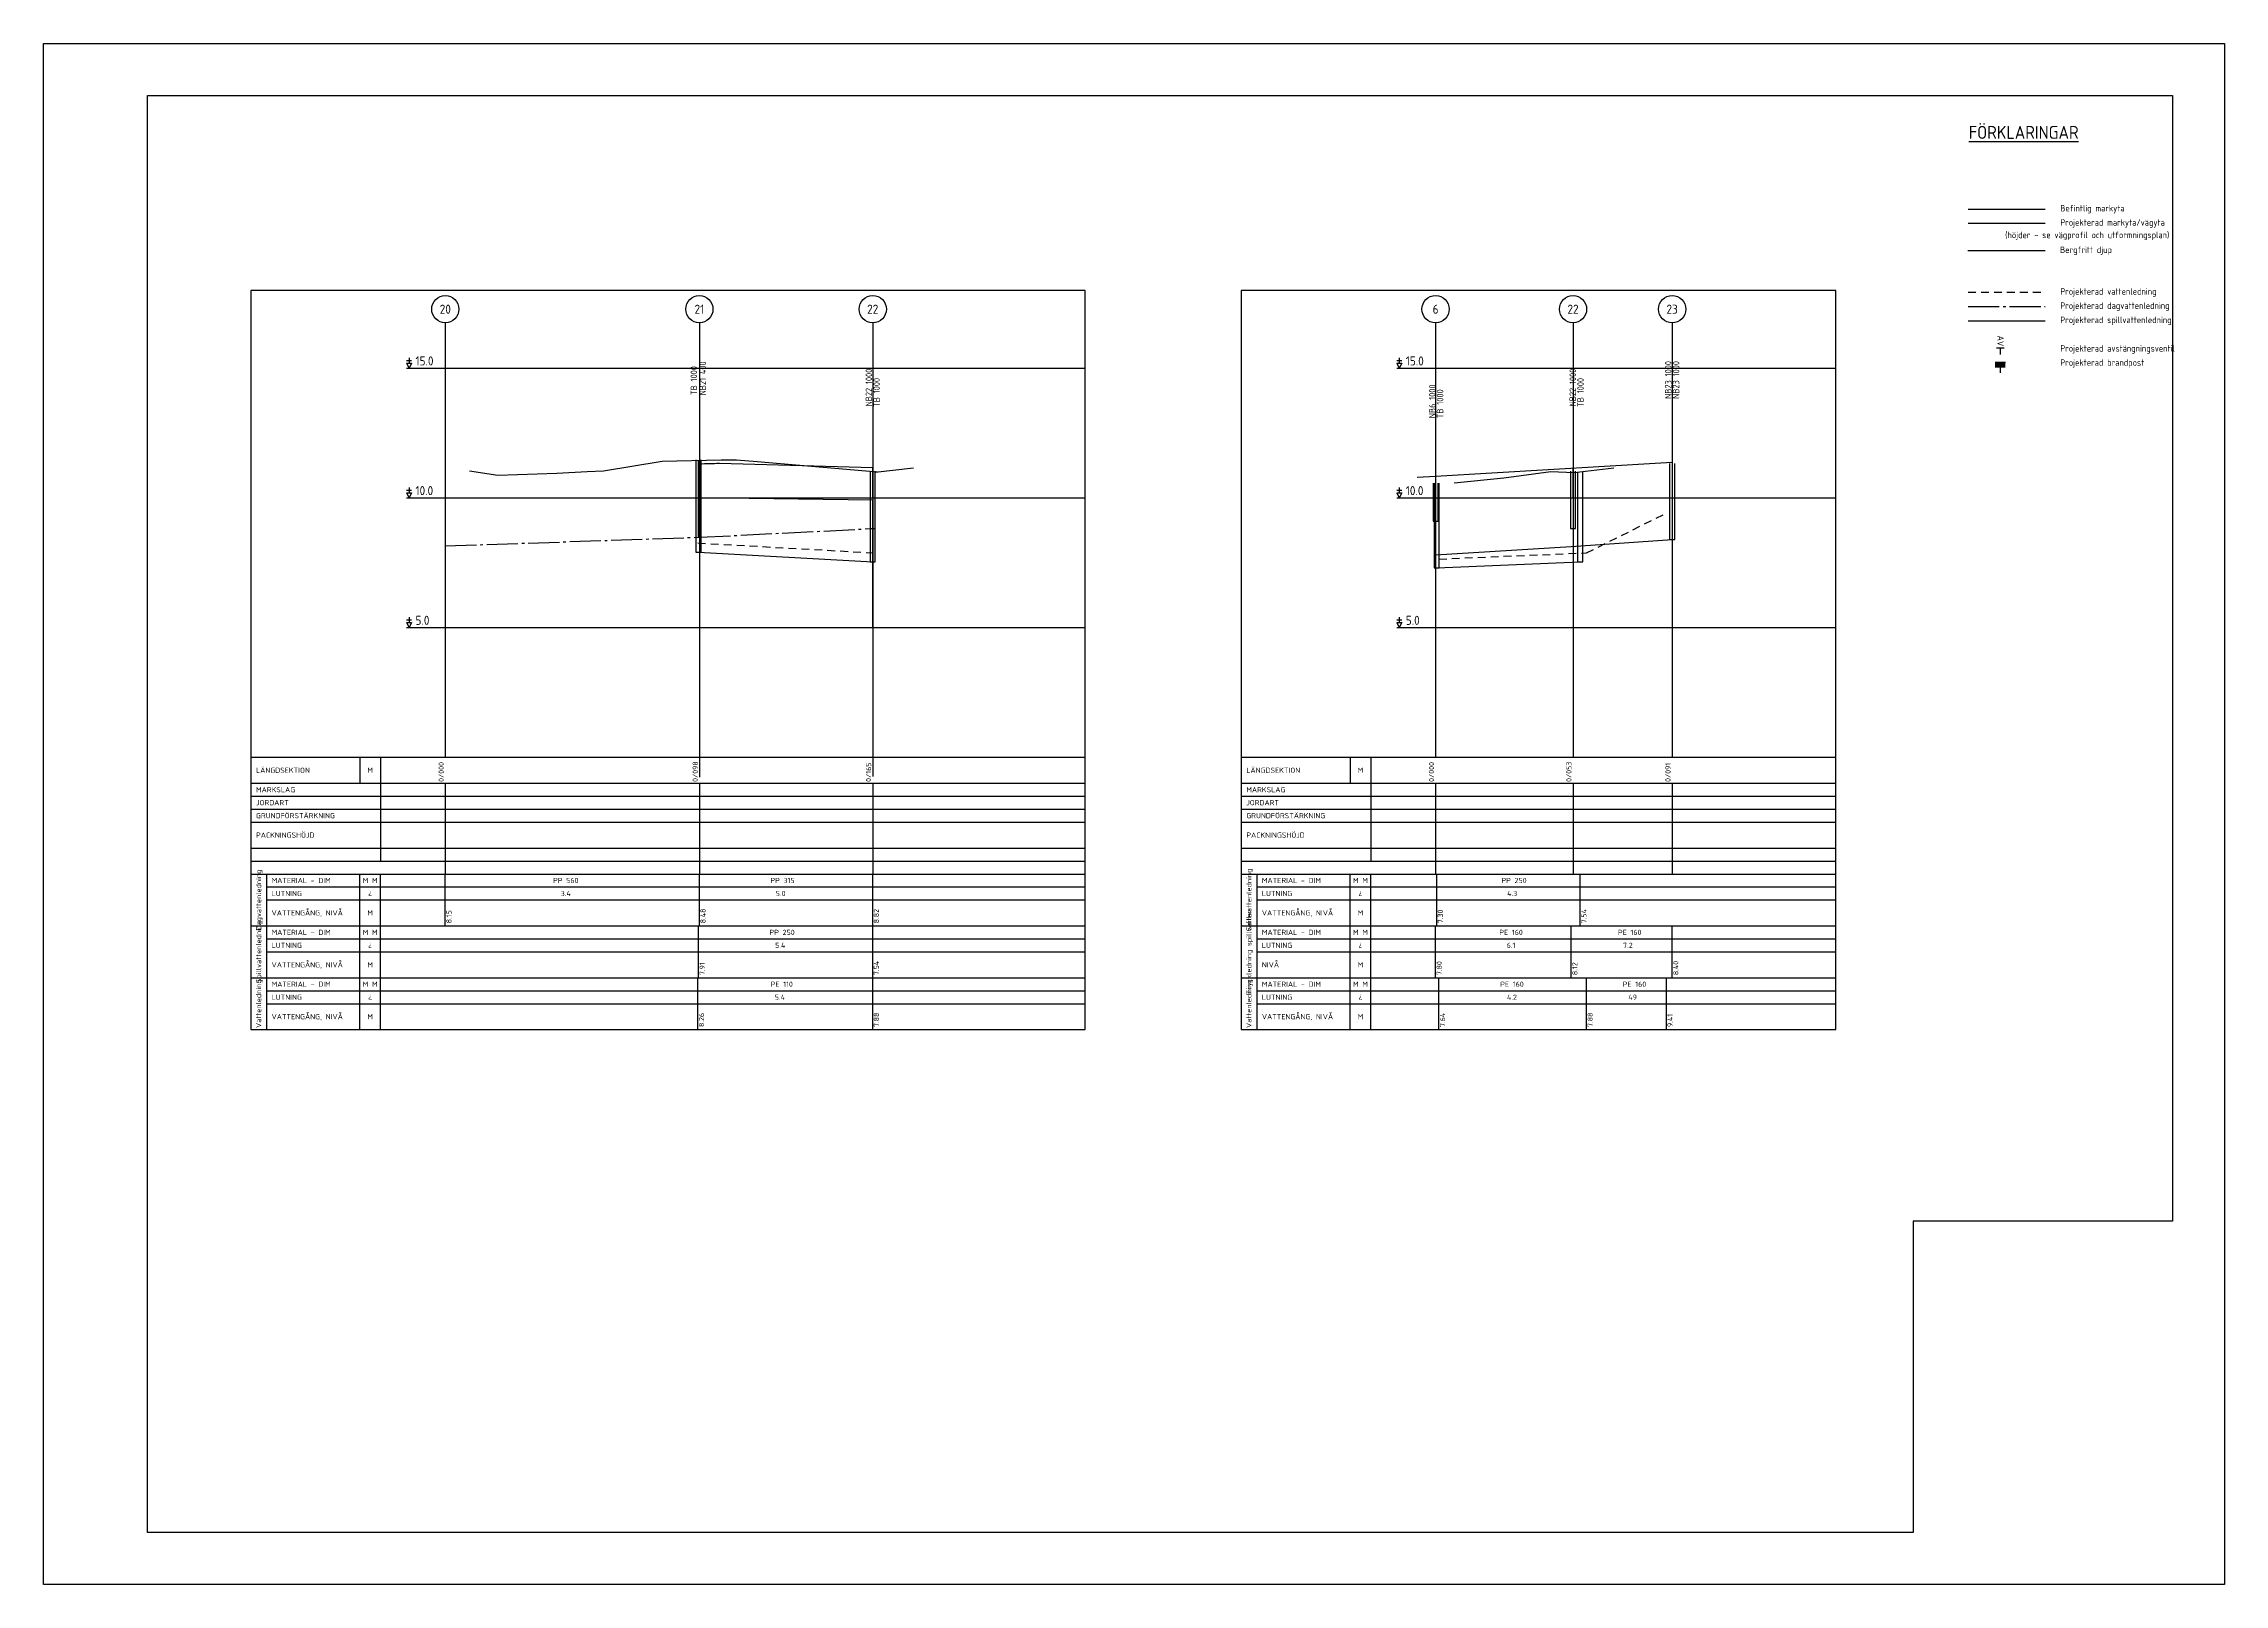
# Model space of a CAD drawing. Header units: metres. Extents: x 14120 to 17296, y 12612 to 17223.
# Drawn here: x 16414 to 17255, y 12612 to 13206 of the extents above; entities that cross this region are included whole.
import ezdxf
from ezdxf.enums import TextEntityAlignment as Align

# ---------------------------------------------------------------- set-up
doc = ezdxf.new("R2010")
doc.units = ezdxf.units.M
doc.header["$MEASUREMENT"] = 0
for name, pattern in [('BH90-PMB-DV', [16, 12, -1.5, 1, -1.5]), ('BH90-PMB-SPV', [16, 8, 8]), ('BH90-PMB-V', [6, 4, -2]), ('STRECKAD_3', [5, 3, -2])]:
    doc.linetypes.add(name, pattern=pattern)
doc.layers.get('0').update_dxf_attribs({"linetype": 'CONTINUOUS'})
doc.layers.get('DEFPOINTS').update_dxf_attribs({"color": 5, "linetype": 'CONTINUOUS'})
for name, color, linetype in [('03_T', 3, 'CONTINUOUS'), ('05_txt', 1, 'CONTINUOUS'), ('BH90-PROJEKTERAD', 7, 'BH90-BERG_FOM'), ('M-368-T', 1, 'CONTINUOUS'), ('M-368A', 1, 'CONTINUOUS'), ('M-368B', 4, 'CONTINUOUS'), ('M-41-Vattenledn', 6, 'BH90-PMB-V'), ('M-412', 3, 'BH90-PMB-DV'), ('M-414', 1, 'STRECKAD_3'), ('M-46-Brunn_nb', 6, 'CONTINUOUS'), ('M-46-Brunn_tb', 6, 'CONTINUOUS'), ('M-46-Element', 4, 'CONTINUOUS'), ('M-46-MARK', 4, 'CONTINUOUS'), ('M-46-Spillvledn', 6, 'BH90-PMB-SPV'), ('M-46-Spillvledn_tryck', 6, 'BH90-PMB-SPV-T'), ('M-466-x', 3, 'CONTINUOUS'), ('M-468A', 1, 'CONTINUOUS'), ('M-469-x', 3, 'CONTINUOUS')]:
    doc.layers.add(name, color=color, linetype=linetype)
doc.layers.add('Slask', color=6, linetype='CONTINUOUS', plot=False)
doc.layers.add('Slask-ny lutning', color=5, linetype='CONTINUOUS', plot=False)
doc.styles.add('ISO', font='iso.shx')
doc.styles.add('ISO18', font='ISO3098', dxfattribs={"height": 1.8})
doc.styles.add('ISO3098', font='iso3098.shx')
doc.linetypes.add('BH90-BERG_FOM', pattern='A,1.5,[12,BH90K.SHX,S=0.3,R=0,X=0,Y=0],1.5,-0.75,3,-0.75,3,-0.75,3,-0.75,3,-0.75', length=18.75)
doc.linetypes.add('BH90-PMB-SPV-T', pattern='A,8,[16,BH90K.SHX,S=1,R=0,X=0,Y=0],8', length=16)

# ---------------------------------------------------------------- blocks, each defined once
blk = doc.blocks.new('BH90917f')
for p, q in [((2, 0), (0, 0)), ((4, -2), (4, 2))]:
    blk.add_line(p, q)
for points in [[(2, 2), (2, -2), (4, 2), (4, -2)], [(4, 2), (4, 2), (4, -2)]]:
    blk.add_solid(points)
blk = doc.blocks.new('BH90919f')
blk.add_line((1.5, 0), (-1.5, 0))

msp = doc.modelspace()

# ---------------------------------------------------------------- linework, layer by layer
at = {"layer": 'BH90-PROJEKTERAD', "color": 1, "linetype": 'BH90-BERG_FOM', "ltscale": 0.4, "flags": 128}
msp.add_lwpolyline([(17156.288, 13126.054), (17186.075, 13126.054)], dxfattribs=at)
at = {"layer": 'DEFPOINTS', "flags": 128}
for points in [[(16414.211, 12611.854), (16414.211, 13205.854), (17255.211, 13205.854), (17255.211, 12611.854)], [(16454.211, 12631.854), (16454.211, 13185.854), (17235.211, 13185.854), (17235.211, 12751.854), (17135.211, 12751.854), (17135.211, 12631.854)]]:
    msp.add_lwpolyline(points, close=True, dxfattribs=at)
at = {"layer": 'M-368-T'}
for p, q in [((16554.126, 13083.722), (16556.126, 13083.722)), ((16554.126, 13082.722), (16556.126, 13082.722)), ((16554.126, 13082.722), (16555.126, 13080.722)), ((16555.126, 13084.722), (16555.126, 13082.722)), ((16556.126, 13082.722), (16555.126, 13080.722)), ((16936.019, 13083.722), (16938.019, 13083.722)), ((16936.019, 13082.722), (16938.019, 13082.722)), ((16936.019, 13082.722), (16937.019, 13080.722)), ((16937.019, 13084.722), (16937.019, 13082.722)), ((16938.019, 13082.722), (16937.019, 13080.722)), ((16554.126, 13033.722), (16556.126, 13033.722)), ((16554.126, 13032.722), (16556.126, 13032.722)), ((16554.126, 13032.722), (16555.126, 13030.722)), ((16555.126, 13034.722), (16555.126, 13032.722)), ((16556.126, 13032.722), (16555.126, 13030.722)), ((16936.019, 13033.722), (16938.019, 13033.722)), ((16936.019, 13032.722), (16938.019, 13032.722)), ((16936.019, 13032.722), (16937.019, 13030.722)), ((16937.019, 13034.722), (16937.019, 13032.722)), ((16938.019, 13032.722), (16937.019, 13030.722)), ((16554.126, 12983.722), (16556.126, 12983.722)), ((16554.126, 12982.722), (16556.126, 12982.722)), ((16554.126, 12982.722), (16555.126, 12980.722)), ((16555.126, 12984.722), (16555.126, 12982.722)), ((16556.126, 12982.722), (16555.126, 12980.722)), ((16936.019, 12983.722), (16938.019, 12983.722)), ((16936.019, 12982.722), (16938.019, 12982.722)), ((16936.019, 12982.722), (16937.019, 12980.722)), ((16937.019, 12984.722), (16937.019, 12982.722)), ((16938.019, 12982.722), (16937.019, 12980.722))]:
    msp.add_line(p, q, dxfattribs=at)
at = {"layer": 'M-368A'}
for points in [[(16494.126, 12825.722), (16815.924, 12825.722), (16815.924, 13110.722), (16494.126, 13110.722)], [(16876.019, 12825.722), (17105.392, 12825.722), (17105.392, 13110.722), (16876.019, 13110.722)]]:
    msp.add_lwpolyline(points, close=True, dxfattribs=at)
at = {"layer": 'M-368B'}
for p, q in [((16554.126, 13080.722), (16815.924, 13080.722)), ((16936.019, 13080.722), (17105.392, 13080.722)), ((16554.126, 13030.722), (16815.924, 13030.722)), ((16936.019, 13030.722), (17105.392, 13030.722)), ((16554.126, 12980.722), (16815.924, 12980.722)), ((16936.019, 12980.722), (17105.392, 12980.722))]:
    msp.add_line(p, q, dxfattribs=at)
at = {"layer": 'M-41-Vattenledn', "flags": 128}
msp.add_lwpolyline([(17168.777, 13088.568), (17168.777, 13085.946)], dxfattribs=at)
at = {"layer": 'M-412'}
msp.add_line((17156.366, 13104.516), (17186.075, 13104.516), dxfattribs=at)
for points in [[(16667.096, 13015.553), (16733.956, 13018.896)], [(16569.126, 13012.222), (16667.096, 13015.553)]]:
    msp.add_lwpolyline(points, dxfattribs=at)
at = {"layer": 'M-414'}
msp.add_line((17156.366, 13110.001), (17186.075, 13110.001), dxfattribs=at)
for points in [[(17009.225, 13009.554), (17040.016, 13024.82)], [(16666.52, 13013.339), (16733.956, 13009.554)], [(16952.293, 13007.132), (17009.225, 13009.554)]]:
    msp.add_lwpolyline(points, dxfattribs=at)
at = {"layer": 'M-46-Brunn_nb'}
for points in [[(16666.696, 13045.253), (16666.696, 13015.553), (16667.496, 13015.553), (16667.496, 13045.253)], [(17041.239, 13043.92), (17041.239, 13014.722), (17043.239, 13014.722), (17043.239, 13043.92)], [(16732.956, 13041.004), (16732.956, 13018.896), (16734.956, 13018.896), (16734.956, 13041.004)], [(16950.019, 13036.432), (16950.019, 13021.689), (16952.019, 13021.689), (16952.019, 13036.432)], [(17003.019, 13041.004), (17003.019, 13018.896), (17005.019, 13018.896), (17005.019, 13041.004)]]:
    msp.add_lwpolyline(points, dxfattribs=at)
at = {"layer": 'M-46-Brunn_tb'}
for points in [[(16665.777, 13045.355), (16665.777, 13009.839), (16667.777, 13009.839), (16667.777, 13045.355)], [(16732.956, 13040.787), (16732.956, 13006.061), (16734.956, 13006.061), (16734.956, 13040.787)], [(16950.451, 13036.393), (16950.451, 13003.766), (16952.451, 13003.766), (16952.451, 13036.393)], [(17005.793, 13040.787), (17005.793, 13006.061), (17007.793, 13006.061), (17007.793, 13040.787)]]:
    msp.add_lwpolyline(points, dxfattribs=at)
at = {"layer": 'M-46-Element', "color": 3}
msp.add_line((17156.366, 13136.609), (17186.075, 13136.609), dxfattribs=at)
msp.add_lwpolyline([(16733.956, 13042.322), (16674.799, 13043.948, 0.0054044), (16667.096, 13043.722)], format="xyb", dxfattribs=at)
for points in [[(17042.239, 13044.326), (17037.883, 13044.077), (16951.019, 13038.964)], [(16950.966, 13038.961), (16943.948, 13038.548)]]:
    msp.add_lwpolyline(points, dxfattribs=at)
at = {"layer": 'M-46-MARK'}
msp.add_line((17156.366, 13142.093), (17186.075, 13142.093), dxfattribs=at)
at = {"layer": 'M-46-MARK', "flags": 128}
for points in [[(16578.431, 13041.149), (16589.375, 13039.425), (16589.376, 13039.426), (16612.171, 13040.261), (16612.173, 13040.261), (16623.875, 13040.846), (16630.066, 13041.124), (16630.068, 13041.124), (16652.713, 13044.942), (16675.465, 13045.375), (16675.466, 13045.375), (16681.427, 13045.371), (16689.383, 13044.699), (16689.384, 13044.699), (16735.833, 13040.738)], [(16734.956, 13040.637), (16749.692, 13042.329)], [(16958.172, 13036.501), (16958.173, 13036.501), (16977.39, 13038.436), (16977.392, 13038.436), (16995.5, 13040.852), (17004.472, 13040.574), (17004.473, 13040.574), (17019.754, 13042.329)]]:
    msp.add_lwpolyline(points, dxfattribs=at)
at = {"layer": 'M-46-Spillvledn', "color": 6, "linetype": 'BH90-PMB-SPV'}
msp.add_line((17156.366, 13099.032), (17186.075, 13099.032), dxfattribs=at)
for points in [[(16666.777, 13009.839), (16733.956, 13006.122)], [(16951.451, 13003.727), (17006.793, 13006.061)]]:
    msp.add_lwpolyline(points, dxfattribs=at)
at = {"layer": 'M-46-Spillvledn_tryck', "color": 6, "linetype": 'BH90-PMB-SPV-T'}
for points in [[(16951.019, 13008.726), (17003.323, 13011.922)], [(17003.323, 13011.922), (17042.239, 13014.722)]]:
    msp.add_lwpolyline(points, dxfattribs=at)
at = {"layer": 'M-466-x'}
for p, q in [((16569.126, 13098.222), (16569.126, 12930.722)), ((16667.096, 13098.222), (16667.096, 12930.722)), ((16733.956, 13098.222), (16733.956, 12930.722)), ((16951.019, 13098.222), (16951.019, 12930.722)), ((17004.019, 13098.222), (17004.019, 12930.722)), ((17042.239, 13098.222), (17042.239, 12930.722)), ((16569.126, 12865.722), (16569.126, 12885.722)), ((16667.096, 12865.722), (16667.096, 12885.722)), ((16733.956, 12865.722), (16733.956, 12885.722)), ((16951.451, 12865.722), (16951.451, 12885.722)), ((17006.793, 12865.722), (17006.793, 12885.722)), ((16666.777, 12845.722), (16666.777, 12865.722)), ((16733.956, 12845.722), (16733.956, 12865.722)), ((16951.019, 12845.722), (16951.019, 12865.722)), ((17003.323, 12845.722), (17003.323, 12865.722)), ((17042.239, 12845.722), (17042.239, 12865.722)), ((16666.52, 12825.722), (16666.52, 12845.722)), ((16733.956, 12825.722), (16733.956, 12845.722)), ((16952.293, 12825.722), (16952.293, 12845.722)), ((17009.225, 12825.722), (17009.225, 12845.722)), ((17040.016, 12825.722), (17040.016, 12845.722))]:
    msp.add_line(p, q, dxfattribs=at)
for centre in [(16569.126, 13103.472), (16667.096, 13103.472), (16733.956, 13103.472), (16951.019, 13103.472), (17004.019, 13103.472), (17042.239, 13103.472)]:
    msp.add_circle(centre, 5.25, dxfattribs=at)
at = {"layer": 'M-468A'}
for p, q in [((16494.126, 12930.722), (16815.924, 12930.722)), ((16536.126, 12930.722), (16536.126, 12920.722)), ((16544.126, 12930.722), (16544.126, 12890.722)), ((16876.019, 12930.722), (17105.392, 12930.722)), ((16918.019, 12930.722), (16918.019, 12920.722)), ((16926.019, 12930.722), (16926.019, 12890.722)), ((16494.126, 12920.722), (16815.924, 12920.722)), ((16876.019, 12920.722), (17105.392, 12920.722)), ((16494.126, 12915.722), (16815.924, 12915.722)), ((16494.126, 12910.722), (16815.924, 12910.722)), ((16876.019, 12915.722), (17105.392, 12915.722)), ((16876.019, 12910.722), (17105.392, 12910.722)), ((16494.126, 12905.722), (16815.924, 12905.722)), ((16876.019, 12905.722), (17105.392, 12905.722)), ((16494.126, 12895.722), (16815.924, 12895.722)), ((16876.019, 12895.722), (17105.392, 12895.722)), ((16494.126, 12890.722), (16815.924, 12890.722)), ((16494.126, 12885.722), (16815.924, 12885.722)), ((16500.126, 12885.722), (16500.126, 12865.722)), ((16536.126, 12865.722), (16536.126, 12885.722)), ((16544.126, 12865.722), (16544.126, 12885.722)), ((16876.019, 12890.722), (17105.392, 12890.722)), ((16876.019, 12885.722), (17105.392, 12885.722)), ((16882.019, 12885.722), (16882.019, 12865.722)), ((16918.019, 12865.722), (16918.019, 12885.722)), ((16926.019, 12865.722), (16926.019, 12885.722)), ((16500.126, 12880.722), (16815.924, 12880.722)), ((16500.126, 12875.722), (16815.924, 12875.722)), ((16882.019, 12880.722), (17105.392, 12880.722)), ((16882.019, 12875.722), (17105.392, 12875.722)), ((16494.126, 12865.722), (16815.924, 12865.722)), ((16500.126, 12865.722), (16500.126, 12845.722)), ((16500.126, 12860.722), (16815.924, 12860.722)), ((16536.126, 12845.722), (16536.126, 12865.722)), ((16544.126, 12845.722), (16544.126, 12865.722)), ((16876.019, 12865.722), (17105.392, 12865.722)), ((16882.019, 12865.722), (16882.019, 12845.722)), ((16882.019, 12860.722), (17105.392, 12860.722)), ((16918.019, 12845.722), (16918.019, 12865.722)), ((16926.019, 12845.722), (16926.019, 12865.722)), ((16500.126, 12855.722), (16815.924, 12855.722)), ((16882.019, 12855.722), (17105.392, 12855.722)), ((16494.126, 12845.722), (16815.924, 12845.722)), ((16500.126, 12845.722), (16500.126, 12825.722)), ((16536.126, 12825.722), (16536.126, 12845.722)), ((16544.126, 12825.722), (16544.126, 12845.722)), ((16876.019, 12845.722), (17105.392, 12845.722)), ((16882.019, 12845.722), (16882.019, 12825.722)), ((16918.019, 12825.722), (16918.019, 12845.722)), ((16926.019, 12825.722), (16926.019, 12845.722)), ((16500.126, 12840.722), (16815.924, 12840.722)), ((16500.126, 12835.722), (16815.924, 12835.722)), ((16882.019, 12840.722), (17105.392, 12840.722)), ((16882.019, 12835.722), (17105.392, 12835.722))]:
    msp.add_line(p, q, dxfattribs=at)
at = {"layer": 'M-469-x', "linetype": 'Continuous'}
for p, q in [((16569.126, 12920.722), (16569.126, 12885.722)), ((16667.096, 12920.722), (16667.096, 12885.722)), ((16733.956, 12920.722), (16733.956, 12885.722)), ((16951.019, 12920.722), (16951.019, 12885.722)), ((17004.019, 12920.722), (17004.019, 12885.722)), ((17042.239, 12920.722), (17042.239, 12885.722))]:
    msp.add_line(p, q, dxfattribs=at)
at = {"layer": 'Slask', "flags": 128}
for points in [[(16569.126, 12930.722), (16667.096, 12930.722), (16667.096, 12923.097)], [(16667.096, 12930.722), (16733.956, 12930.722), (16733.956, 12923.357)]]:
    msp.add_lwpolyline(points, dxfattribs=at)
at = {"layer": 'Slask-ny lutning'}
for p, q in [((16667.096, 13030.722), (16667.096, 13043.722)), ((16733.956, 13030.722), (16733.956, 13042.322)), ((17004.019, 13030.722), (17004.019, 13042.322)), ((16667.096, 13030.722), (16667.096, 13030.922)), ((16667.096, 13030.922), (16733.956, 13030.022)), ((16733.956, 12980.722), (16733.956, 13030.022))]:
    msp.add_line(p, q, dxfattribs=at)

# ---------------------------------------------------------------- block references
at = {"layer": 'M-41-Vattenledn'}
ref = msp.add_blockref('BH90919f', (17168.777, 13088.568), dxfattribs=dict(at, rotation=180))
ref.add_attrib('AV', 'AV', (17167.659, 13093.321), dxfattribs={"layer": '0', "color": 1, "height": 2.5, "rotation": 270, "style": 'ISO', "flags": 8})
at = {"layer": 'M-41-Vattenledn', "rotation": 90}
msp.add_blockref('BH90917f', (17168.793, 13078.957), dxfattribs=at)

# ---------------------------------------------------------------- texts
at = {"layer": '03_T', "color": 7, "style": 'ISO'}
msp.add_text('%%UFÖRKLARINGAR', height=5, dxfattribs=at).set_placement((17156.641, 13169.143))
at = {"layer": '05_txt', "style": 'ISO'}
for s, p in [('Befintlig markyta', (17191.927, 13141.15)), ('Projekterad markyta/vägyta', (17191.927, 13135.665)), ('(höjder - se vägprofil och utformningsplan)', (17170.686, 13130.849)), ('Bergfritt djup', (17191.85, 13125.111)), ('Projekterad vattenledning', (17191.927, 13109.058)), ('Projekterad dagvattenledning', (17191.927, 13103.573)), ('Projekterad spillvattenledning', (17191.927, 13098.089)), ('Projekterad avstängningsventil', (17191.927, 13087.12)), ('Projekterad brandpost', (17191.927, 13081.635))]:
    msp.add_text(s, height=2.5, dxfattribs=at).set_placement(p)
at = {"layer": 'M-368-T', "style": 'ISO'}
for s, p in [('15.0', (16557.626, 13080.722)), ('15.0', (16939.519, 13080.722)), ('10.0', (16557.626, 13030.722)), ('10.0', (16939.519, 13030.722)), ('5.0', (16557.626, 12980.722)), ('5.0', (16939.519, 12980.722))]:
    msp.add_text(s, height=3.5, dxfattribs=at).set_placement(p, align=Align.BOTTOM_LEFT)
at = {"layer": 'M-466-x', "style": 'ISO'}
for s, height, p in [('20', 3.5, (16569.126, 13103.472)), ('21', 3.5, (16667.096, 13103.472)), ('22', 3.5, (16733.956, 13103.472)), ('6', 3.5, (16951.019, 13103.472)), ('22', 3.5, (17004.019, 13103.472)), ('23', 3.5, (17042.239, 13103.472)), ('PP 560', 2, (16615.567, 12883.222)), (' PP 315', 2, (16698.448, 12883.222)), (' PP 250', 2, (16980.55, 12883.222)), ('3.4', 2, (16615.567, 12878.222)), ('5.0', 2, (16698.448, 12878.222)), ('4.3', 2, (16980.55, 12878.222)), (' PP 250', 2, (16698.289, 12863.222)), ('5.4', 2, (16698.289, 12858.222)), ('PE 160', 2, (16980.109, 12863.222)), ('6.1', 2, (16980.109, 12858.222)), (' PE 160', 2, (17025.167, 12863.222)), ('7.2', 2, (17025.167, 12858.222)), (' PE 110', 2, (16698.16, 12843.222)), ('PE 160', 2, (16980.475, 12843.222)), (' PE 160', 2, (17027.007, 12843.222)), ('5.4', 2, (16698.16, 12838.222)), ('4.2', 2, (16980.475, 12838.222)), ('49', 2, (17027.007, 12838.222))]:
    msp.add_text(s, height=height, dxfattribs=at).set_placement(p, align=Align.MIDDLE_CENTER)
for s, p in [('TB 1000', (16664.956, 13070.355)), ('NB21 400', (16668.437, 13070.253)), ('NB22 1000', (16732.456, 13066.004)), ('NB22 1000', (17003.906, 13066.004)), ('NB23 1000', (17040.739, 13068.92)), ('NB23 1000', (17043.739, 13068.92)), ('TB 1000', (16735.456, 13065.787)), ('NB6 1000', (16949.735, 13061.432)), ('TB 1000', (16952.735, 13061.393)), ('TB 1000', (17006.906, 13065.787))]:
    msp.add_text(s, height=2.5, rotation=90, dxfattribs=at).set_placement(p, align=Align.MIDDLE_LEFT)
for s, p in [('0/000', (16569.126, 12921.222)), ('0/098', (16667.096, 12921.222)), ('0/165', (16733.956, 12921.222)), ('0/000', (16951.019, 12921.222)), ('0/053', (17004.019, 12921.222)), ('0/091', (17042.239, 12921.222))]:
    msp.add_text(s, height=2, rotation=90, dxfattribs=at).set_placement(p, align=Align.BOTTOM_LEFT)
for s, p in [('8.15', (16569.526, 12866.722)), ('8.48', (16667.496, 12866.722)), ('8.82', (16734.356, 12866.722)), ('7.30', (16951.851, 12866.722)), ('7.54', (17007.193, 12866.722)), ('7.54', (16734.356, 12846.722)), ('7.80', (16951.419, 12846.722)), ('8.12', (17003.723, 12846.722)), ('8.40', (17042.639, 12846.722)), ('7.91', (16667.177, 12846.722)), ('8.26', (16666.92, 12826.722)), ('7.88', (16734.356, 12826.722)), ('7.64', (16952.693, 12826.722)), ('7.88', (17009.625, 12826.722)), ('9.41', (17040.416, 12826.722))]:
    msp.add_text(s, height=2, rotation=90, dxfattribs=at).set_placement(p, align=Align.TOP_LEFT)
at = {"layer": 'M-468A', "style": 'ISO'}
for s, p in [('LÄNGDSEKTION', (16496.126, 12925.722)), ('LÄNGDSEKTION', (16878.019, 12925.722)), ('MARKSLAG', (16496.126, 12918.222)), ('MARKSLAG', (16878.019, 12918.222)), ('JORDART', (16496.126, 12913.222)), ('GRUNDFÖRSTÄRKNING', (16496.126, 12908.222)), ('JORDART', (16878.019, 12913.222)), ('GRUNDFÖRSTÄRKNING', (16878.019, 12908.222)), ('PACKNINGSHÖJD', (16496.126, 12900.722)), ('PACKNINGSHÖJD', (16878.019, 12900.722)), ('MATERIAL - DIM', (16502.126, 12883.222)), ('MATERIAL - DIM', (16884.019, 12883.222)), ('LUTNING', (16502.126, 12878.222)), ('LUTNING', (16884.019, 12878.222)), ('VATTENGÅNG, NIVÅ', (16502.126, 12870.722)), ('VATTENGÅNG, NIVÅ', (16884.019, 12870.722)), ('MATERIAL - DIM', (16502.126, 12863.222)), ('LUTNING', (16502.126, 12858.222)), ('MATERIAL - DIM', (16884.019, 12863.222)), ('LUTNING', (16884.019, 12858.222)), ('VATTENGÅNG, NIVÅ', (16502.126, 12850.722)), ('NIVÅ', (16884.019, 12850.722)), ('MATERIAL - DIM', (16502.126, 12843.222)), ('MATERIAL - DIM', (16884.019, 12843.222)), ('LUTNING', (16502.126, 12838.222)), ('LUTNING', (16884.019, 12838.222)), ('VATTENGÅNG, NIVÅ', (16502.126, 12830.722)), ('VATTENGÅNG, NIVÅ', (16884.019, 12830.722))]:
    msp.add_text(s, height=2, dxfattribs=at).set_placement(p, align=Align.MIDDLE_LEFT)
at = {"layer": 'M-468A'}
for s, style, p in [('M', 'ISO', (16540.126, 12925.722)), ('M', 'ISO', (16922.019, 12925.722)), ('M M', 'ISO18', (16540.126, 12883.222)), ('M M', 'ISO18', (16922.019, 12883.222)), ('¿', 'ISO3098', (16540.126, 12878.222)), ('¿', 'ISO3098', (16922.019, 12878.222)), ('M', 'ISO18', (16540.126, 12870.722)), ('M', 'ISO18', (16922.019, 12870.722)), ('M M', 'ISO18', (16540.126, 12863.222)), ('¿', 'ISO3098', (16540.126, 12858.222)), ('M M', 'ISO18', (16922.019, 12863.222)), ('¿', 'ISO3098', (16922.019, 12858.222)), ('M', 'ISO18', (16540.126, 12850.722)), ('M', 'ISO18', (16922.019, 12850.722)), ('M M', 'ISO18', (16540.126, 12843.222)), ('M M', 'ISO18', (16922.019, 12843.222)), ('¿', 'ISO3098', (16540.126, 12838.222)), ('¿', 'ISO3098', (16922.019, 12838.222)), ('M', 'ISO18', (16540.126, 12830.722)), ('M', 'ISO18', (16922.019, 12830.722))]:
    msp.add_text(s, height=2, dxfattribs=dict(at, style=style)).set_placement(p, align=Align.MIDDLE_CENTER)
at = {"layer": 'M-468A', "style": 'ISO'}
for s, p in [('Dagvattenledning', (16496.126, 12875.722)), ('Spillvattenledning', (16878.019, 12875.722)), ('Tryckledning spillvatten', (16878.019, 12855.722)), ('Spillvattenledning', (16496.126, 12855.722)), ('Vattenledning', (16496.126, 12835.722)), ('Vattenledning', (16878.019, 12835.722))]:
    msp.add_text(s, height=2, rotation=90, dxfattribs=at).set_placement(p, align=Align.TOP_CENTER)

doc.saveas('drawing.dxf')
